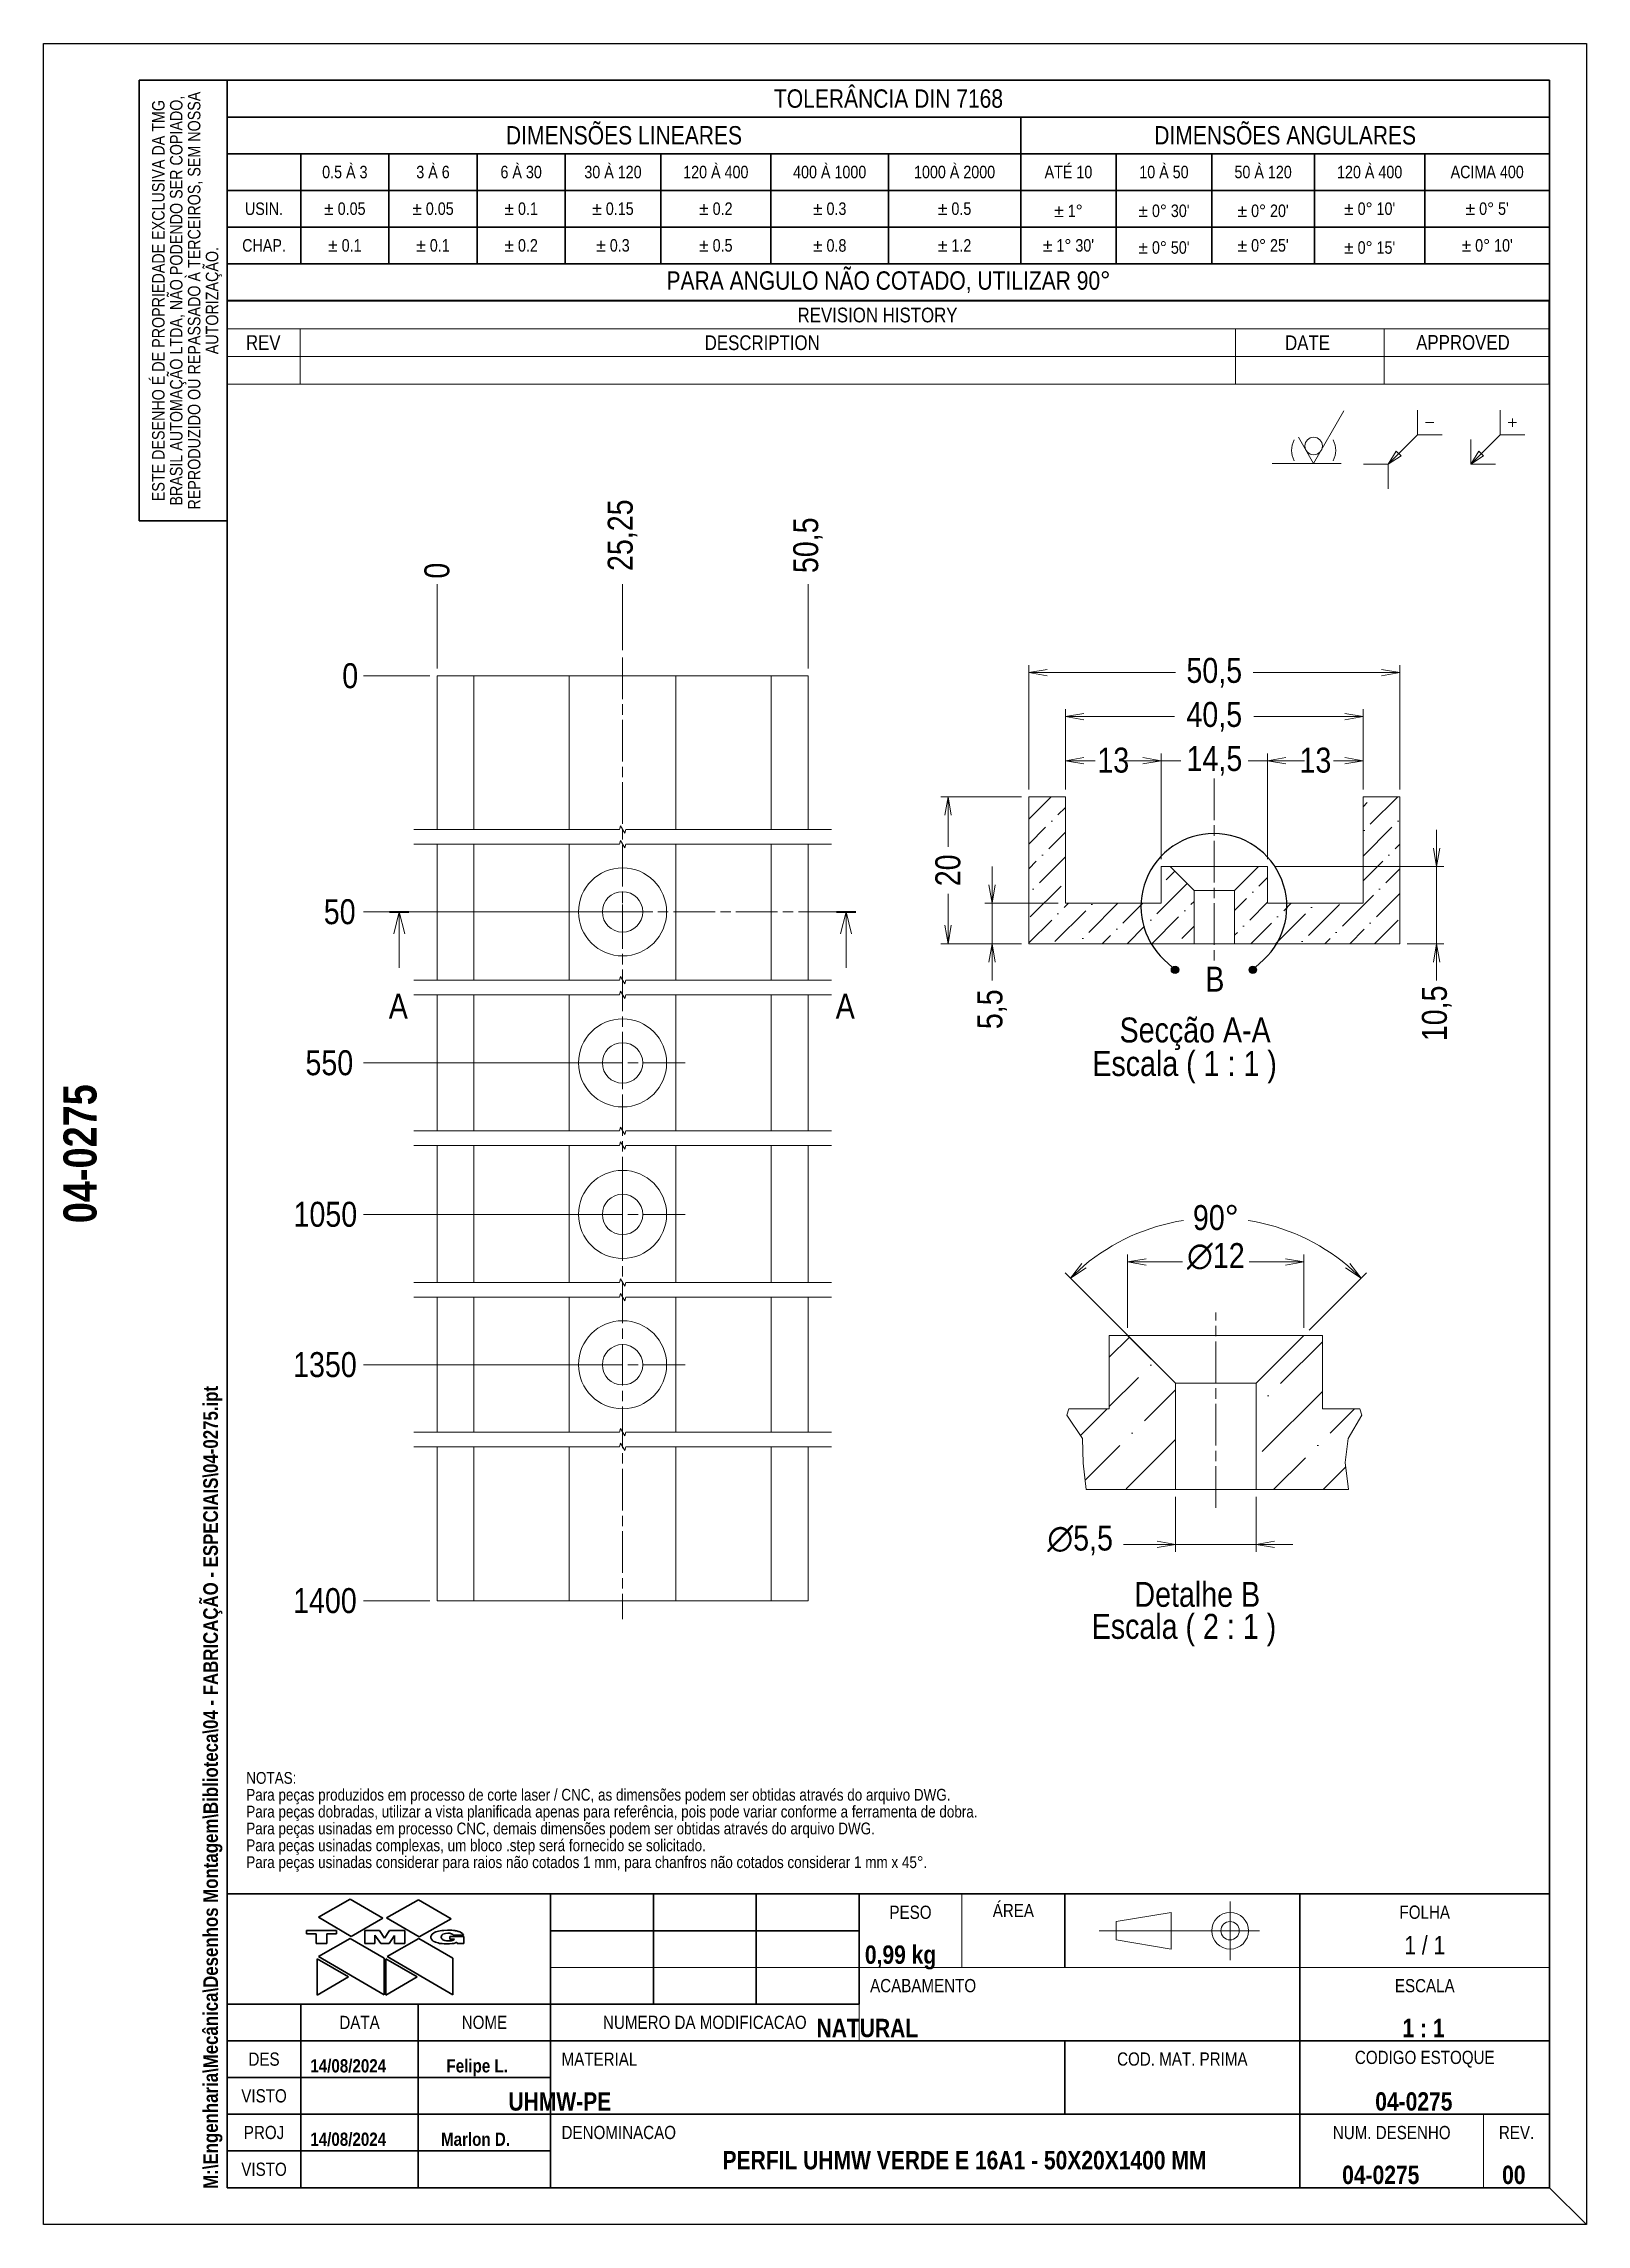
# Model space of a CAD drawing. Header units: millimetres. Extents: x 0 to 210, y 0 to 848.
# Drawn here: x 0 to 210, y 0 to 297 of the extents above; entities that cross this region are included whole.
import ezdxf
from ezdxf.enums import TextEntityAlignment as Align

# ---------------------------------------------------------------- set-up
doc = ezdxf.new("R2010")
doc.units = ezdxf.units.MM
doc.linetypes.add('CHAIN', pattern=[0.3543, 0.2362, -0.0295, 0.0591, -0.0295])
doc.layers.get('0').update_dxf_attribs({"lineweight": 25})
for name, color, linetype, lineweight in [('BORDA', 7, 'Continuous', 25), ('CONTORNO', 7, 'Continuous', 9), ('TMG - Bordas', 7, 'Continuous', 25), ('TMG - Bordas do Detalhe', 7, 'Continuous', 25), ('TMG - Secção', 7, 'CHAIN', 18), ('TMG - Simbolos', 7, 'Continuous', 18), ('TMG - Título', 7, 'Continuous', 18), ('TMG - Visível', 7, 'Continuous', 18)]:
    doc.layers.add(name, color=color, linetype=linetype, lineweight=lineweight)
for name, color, linetype, lineweight, true_color in [('TMG - Cota', 1, 'Continuous', 18, 0xff0000), ('TMG - Hachura', 7, 'Continuous', 9, 0xff8000), ('TMG - Laranja', 7, 'Continuous', 9, 0xf49800), ('TMG - Linha de Centro', 5, 'Continuous', 9, 0x0000ff), ('TMG - Linha de Quebra', 5, 'Continuous', 9, 0x0000ff), ('TMG - Marca de Centro', 5, 'Continuous', 9, 0x0000ff), ('TMG - Marrom', 7, 'Continuous', 9, 0x716f5f), ('TMG - Simbologia Usinagem', 5, 'Continuous', 18, 0x0000ff)]:
    doc.layers.add(name, color=color, linetype=linetype, lineweight=lineweight, true_color=true_color)
doc.styles.add('Estilo de texto113', font='')
doc.styles.add('Estilo de texto114', font='')
doc.styles.add('Estilo de texto118', font='')
doc.styles.add('Estilo de texto120', font='')
doc.styles.add('TMG - Cota', font='technic_.ttf')
doc.styles.add('TMG - Lista de Peças', font='technic_.ttf')
doc.styles.add('TMG - Tolerância', font='technic_.ttf')
doc.styles.get('Estilo de texto113').set_extended_font_data('Technic', bold=True)
doc.styles.get('Estilo de texto114').set_extended_font_data('Technic', bold=True)
doc.styles.get('Estilo de texto118').set_extended_font_data('Technic', bold=True)
doc.styles.get('Estilo de texto120').set_extended_font_data('Technic', bold=True)
doc.dimstyles.new('TMG - Cota', dxfattribs={"dimtxt": 3.4, "dimasz": 2.5, "dimexe": 1, "dimexo": 1, "dimgap": 0.8, "dimtad": 0, "dimtxsty": 'TMG - Cota', "dimblk": 'OPEN', "dimcen": 0.09, "dimdle": 10, "dimclrd": 256, "dimclre": 256, "dimclrt": 256, "dimadec": 0, "dimazin": 0, "dimtfac": 0.470588, "dimtmove": 0, "dimatfit": 3, "dimldrblk": 'Open-1', "dimfxl": 0, "dimtolj": 1, "dimtzin": 0, "dimlwd": -1, "dimlwe": -1, "dimarcsym": 0})
pattern_1 = [(45, (0, 0), (1.262849, 4.630445), [5.953125, -1.190625, 0, -1.190625])]
pattern_2 = [(45, (0, 0), (2.5257, 9.26089), [11.90625, -2.38125, 0, -2.38125])]

msp = doc.modelspace()

# ---------------------------------------------------------------- texts
at = {"layer": 'TMG - Simbolos', "char_height": 3.4, "attachment_point": 7, "style": 'TMG - Cota'}
for s, insert in [('Secção A-A', (146.462, 159.92)), ('Escala ( 1 : 1 )', (142.752, 155.379)), ('Detalhe B', (148.488, 84.057)), ('Escala ( 2 : 1 )', (142.665, 78.722))]:
    msp.add_mtext(s, dxfattribs=dict(at, insert=insert))
at = {"layer": 'TMG - Simbolos', "insert": (27.583, 48.037), "char_height": 1.6, "width": 134.41698, "attachment_point": 7, "line_spacing_factor": 0.860529, "style": 'TMG - Lista de Peças'}
msp.add_mtext('\\fTechnic|b0|i0;{\\H1.6000;NOTAS: \\P}\\fTechnic|b0|i0;{\\H1.6000;Para peças produzidos em processo de corte laser / CNC, as dimensões podem ser obtidas através do arquivo DWG.\\P}\\fTechnic|b0|i0;{\\H1.6000;Para peças dobradas, utilizar a vista planificada apenas para referência, pois pode variar conforme a ferramenta de dobra.\\P}\\fTechnic|b0|i0;{\\H1.6000;Para peças usinadas em processo CNC, demais dimensões podem ser obtidas através do arquivo DWG.\\P}\\fTechnic|b0|i0;{\\H1.6000;Para peças usinadas complexas, um bloco .step será fornecido se solicitado.\\P}\\fTechnic|b0|i0;{\\H1.6000;Para peças usinadas considerar para raios não cotados 1 mm, para chanfros não cotados considerar 1 mm x 45°.}', dxfattribs=at)

# ---------------------------------------------------------------- blocks, each defined once
blk = doc.blocks.new('Bordas BORDA A4')
at = {"layer": 'BORDA'}
for p, q in [((0, 297), (210, 297)), ((0, 0), (0, 297)), ((210, 297), (210, 0)), ((210, 0), (0, 0))]:
    blk.add_line(p, q, dxfattribs=at)
at = {"layer": 'BORDA', "lineweight": 30}
for p, q in [((25, 292), (205, 292)), ((25, 5), (25, 292)), ((205, 292), (205, 5)), ((205, 5), (25, 5))]:
    blk.add_line(p, q, dxfattribs=at)
at = {"layer": 'CONTORNO'}
for tag, p, height, style in [('STOCK_NUMBER_001', (7.2, 136.36), 4.5, 'Estilo de texto118'), ('FILENAME_AND_PATH_001', (23.73, 4.84), 2, 'Estilo de texto120')]:
    blk.add_attdef(tag, p, '', height=height, rotation=90, dxfattribs=dict(at, style=style))
blk = doc.blocks.new('Blocos de títulos LEGENDA TMG A4 A3')
at = {"layer": 'TMG - Bordas', "lineweight": 30}
blk.add_line((151.61, 80.53), (195.61, 80.53), dxfattribs=at)
at = {"layer": 'TMG - Laranja', "color": 30, "linetype": 'Continuous', "lineweight": 30, "true_color": 0xf49800}
for p, q in [((164.01, 92.36), (168.34, 94.82)), ((164.01, 92.36), (168.45, 89.76)), ((168.34, 94.82), (172.79, 92.22)), ((168.45, 89.76), (172.79, 92.22)), ((173.29, 92.29), (177.63, 94.75)), ((173.29, 92.29), (177.74, 89.69)), ((177.63, 94.75), (182.08, 92.16)), ((177.74, 89.69), (182.08, 92.16)), ((164.01, 87.01), (168.34, 89.47)), ((168.34, 89.47), (172.95, 86.79)), ((173.36, 87.01), (177.69, 89.47)), ((177.69, 89.47), (182.3, 86.79)), ((164.01, 87.01), (172.95, 81.81)), ((172.95, 86.79), (172.95, 81.81)), ((173.36, 87.01), (182.3, 81.81)), ((182.3, 86.79), (182.3, 81.81))]:
    blk.add_line(p, q, dxfattribs=at)
at = {"layer": 'TMG - Linha de Centro'}
for p, q in [((288.11, 94.53), (288.11, 86.53)), ((292.11, 90.53), (270.27, 90.53))]:
    blk.add_line(p, q, dxfattribs=at)
at = {"layer": 'TMG - Marrom', "color": 251, "linetype": 'Continuous', "lineweight": 30, "true_color": 0x716f5f}
for p, q in [((162.41, 90.58), (162.41, 90.12)), ((166.47, 90.58), (162.41, 90.58)), ((162.41, 90.12), (163.71, 90.12)), ((163.71, 90.12), (163.71, 88.77)), ((165.15, 88.77), (165.15, 90.09)), ((165.15, 90.09), (166.47, 90.09)), ((166.47, 90.09), (166.47, 90.58)), ((170.32, 88.77), (170.32, 90.58)), ((170.32, 90.58), (172.34, 90.58)), ((171.67, 88.77), (171.67, 89.91)), ((171.67, 89.91), (172.52, 88.77)), ((172.34, 90.58), (173.02, 89.53)), ((173.02, 89.53), (173.7, 90.58)), ((173.62, 88.77), (174.39, 89.87)), ((173.7, 90.58), (175.76, 90.58)), ((174.39, 89.87), (174.39, 88.77)), ((175.76, 88.77), (175.76, 90.58)), ((179.32, 89.76), (179.3, 89.67)), ((179.3, 89.67), (179.32, 89.54)), ((179.39, 89.91), (179.32, 89.76)), ((179.32, 89.54), (179.39, 89.36)), ((179.5, 90.07), (179.39, 89.91)), ((179.39, 89.36), (179.48, 89.25)), ((179.48, 89.25), (179.65, 89.12)), ((179.68, 90.21), (179.5, 90.07)), ((179.65, 89.12), (179.85, 89.01)), ((179.83, 90.29), (179.68, 90.21)), ((180.01, 90.38), (179.83, 90.29)), ((180.34, 90.49), (180.01, 90.38)), ((180.83, 90.57), (180.34, 90.49)), ((180.73, 89.72), (180.75, 89.8)), ((180.73, 89.61), (180.73, 89.72)), ((180.75, 89.52), (180.73, 89.61)), ((180.75, 89.8), (180.8, 89.91)), ((180.82, 89.43), (180.75, 89.52)), ((180.8, 89.91), (180.86, 89.98)), ((180.89, 89.36), (180.82, 89.43)), ((181.1, 90.58), (180.83, 90.57)), ((180.86, 89.98), (180.97, 90.07)), ((180.97, 89.3), (180.89, 89.36)), ((180.97, 90.07), (181.11, 90.11)), ((181.08, 89.25), (180.97, 89.3)), ((181.24, 89.21), (181.08, 89.25)), ((181.59, 90.61), (181.1, 90.58)), ((181.11, 90.11), (181.33, 90.16)), ((181.46, 89.17), (181.24, 89.21)), ((181.33, 90.16), (181.63, 90.18)), ((181.68, 89.14), (181.46, 89.17)), ((181.99, 90.62), (181.59, 90.61)), ((181.63, 90.18), (181.9, 90.18)), ((181.81, 89.14), (181.68, 89.14)), ((181.94, 89.14), (181.81, 89.14)), ((181.9, 90.18), (182.01, 90.16)), ((181.92, 89.74), (181.92, 89.36)), ((183.81, 89.74), (181.92, 89.74)), ((181.92, 89.36), (182.54, 89.36)), ((182.1, 89.17), (181.94, 89.14)), ((182.18, 90.6), (181.99, 90.62)), ((182.01, 90.16), (182.12, 90.11)), ((182.23, 89.19), (182.1, 89.17)), ((182.12, 90.11), (182.21, 90.08)), ((182.38, 90.57), (182.18, 90.6)), ((182.21, 90.08), (182.32, 90)), ((182.36, 89.23), (182.23, 89.19)), ((182.32, 90), (182.38, 89.91)), ((182.45, 89.28), (182.36, 89.23)), ((182.58, 90.55), (182.38, 90.57)), ((182.38, 89.91), (183.75, 89.91)), ((182.54, 89.36), (182.45, 89.28)), ((182.69, 90.53), (182.58, 90.55)), ((182.82, 90.51), (182.69, 90.53)), ((182.95, 90.46), (182.82, 90.51)), ((183.04, 90.44), (182.95, 90.46)), ((183.13, 90.42), (183.04, 90.44)), ((183.24, 90.38), (183.13, 90.42)), ((183.33, 90.33), (183.24, 90.38)), ((183.42, 90.29), (183.33, 90.33)), ((183.48, 90.25), (183.42, 90.29)), ((183.55, 90.2), (183.48, 90.25)), ((183.64, 90.13), (183.55, 90.2)), ((183.68, 90.07), (183.64, 90.13)), ((183.72, 90), (183.68, 90.07)), ((183.75, 89.96), (183.72, 90)), ((183.75, 89.91), (183.75, 89.96)), ((183.81, 88.77), (183.81, 89.74)), ((163.71, 88.77), (165.15, 88.77)), ((163.83, 86.68), (163.83, 81.73)), ((168.12, 84.26), (163.83, 86.68)), ((170.32, 88.77), (171.67, 88.77)), ((172.52, 88.77), (173.62, 88.77)), ((173.18, 86.68), (173.18, 81.73)), ((177.47, 84.26), (173.18, 86.68)), ((174.39, 88.77), (175.76, 88.77)), ((179.85, 89.01), (179.96, 88.97)), ((179.96, 88.97), (180.12, 88.92)), ((180.12, 88.92), (180.31, 88.86)), ((180.31, 88.86), (180.49, 88.81)), ((180.49, 88.81), (180.69, 88.79)), ((180.69, 88.79), (180.84, 88.77)), ((180.84, 88.77), (181.11, 88.75)), ((181.11, 88.75), (181.33, 88.73)), ((181.33, 88.73), (181.41, 88.73)), ((181.41, 88.73), (181.63, 88.73)), ((181.63, 88.73), (181.85, 88.73)), ((181.85, 88.73), (182.21, 88.77)), ((182.21, 88.77), (182.43, 88.79)), ((182.43, 88.79), (182.69, 88.88)), ((182.69, 88.88), (182.87, 88.95)), ((182.87, 88.95), (182.89, 88.77)), ((182.89, 88.77), (183.81, 88.77)), ((163.83, 81.73), (168.12, 84.26)), ((173.18, 81.73), (177.47, 84.26))]:
    blk.add_line(p, q, dxfattribs=at)
at = {"layer": 'TMG - Simbolos', "lineweight": 30}
for p, q in [((151.61, 95.53), (331.61, 95.53)), ((151.61, 55.53), (151.61, 95.53)), ((195.61, 95.53), (195.61, 55.53)), ((209.61, 95.53), (209.61, 80.53)), ((223.61, 95.53), (223.61, 80.53)), ((237.61, 95.53), (237.61, 80.53)), ((265.61, 95.53), (265.61, 85.53)), ((297.61, 95.53), (297.61, 55.53)), ((331.61, 95.53), (331.61, 55.53)), ((195.61, 90.53), (237.61, 90.53)), ((161.61, 80.53), (161.61, 55.53)), ((177.61, 80.53), (177.61, 55.53)), ((195.61, 80.53), (237.61, 80.53)), ((151.61, 75.53), (195.61, 75.53)), ((195.61, 75.53), (331.61, 75.53)), ((265.61, 75.53), (265.61, 65.53)), ((151.61, 70.53), (195.61, 70.53)), ((151.61, 65.53), (195.61, 65.53)), ((195.61, 65.53), (331.61, 65.53)), ((151.61, 60.53), (195.61, 60.53)), ((331.61, 55.53), (151.61, 55.53))]:
    blk.add_line(p, q, dxfattribs=at)
at = {"layer": 'TMG - Simbolos'}
for p, q in [((251.61, 95.53), (251.61, 85.53)), ((272.61, 91.78), (280.11, 93.03)), ((280.11, 93.03), (280.11, 88.03)), ((272.61, 89.28), (272.61, 91.78)), ((280.11, 88.03), (272.61, 89.28)), ((195.61, 85.53), (237.61, 85.53)), ((251.61, 85.53), (237.61, 85.53)), ((251.61, 85.53), (265.61, 85.53)), ((265.61, 85.53), (331.61, 85.53)), ((237.61, 80.53), (237.61, 75.53)), ((322.61, 65.53), (322.61, 55.53))]:
    blk.add_line(p, q, dxfattribs=at)
at = {"layer": 'TMG - Simbolos', "color": 7}
blk.add_line((331.61, 55.53), (336.61, 50.53), dxfattribs=at)
at = {"layer": 'TMG - Simbolos'}
for radius in [2.5, 1.25]:
    blk.add_circle((288.11, 90.53), radius, dxfattribs=at)
at = {"layer": 'TMG - Simbolos', "char_height": 1.8, "style": 'TMG - Tolerância'}
for s, insert, attachment_point in [('\\fTechnic|b0|i0;{\\H1.8000;PESO}', (244.61, 93.03), 5), ('\\fTechnic|b0|i0;{\\H1.8000;ÁREA}', (258.61, 93.28), 5), ('\\fTechnic|b0|i0;{\\H1.8000;FOLHA}', (314.61, 93.04), 5), ('\\fTechnic|b0|i0;{\\H1.8000;ACABAMENTO}', (239.11, 83.04), 4), ('\\fTechnic|b0|i0;{\\H1.8000;ESCALA}', (314.61, 83.03), 5), ('\\fTechnic|b0|i0;{\\H1.8000;DATA}', (169.61, 78.04), 5), ('\\fTechnic|b0|i0;{\\H1.8000;NOME}', (186.61, 78.04), 5), ('\\fTechnic|b0|i0;{\\H1.8000;NUMERO DA MODIFICACAO}', (216.61, 78.04), 5), ('\\fTechnic|b0|i0;{\\H1.8000;COD. MAT. PRIMA}', (281.61, 73.04), 5), ('\\fTechnic|b0|i0;{\\H1.8000;CODIGO ESTOQUE}', (314.61, 73.03), 5), ('\\fTechnic|b0|i0;{\\H1.8000;VISTO}', (156.61, 68.03), 5), ('\\fTechnic|b0|i0;{\\H1.8000;DENOMINACAO}', (197.11, 63.04), 4), ('\\fTechnic|b0|i0;{\\H1.8000;NUM. DESENHO}', (310.11, 63.03), 5), ('\\fTechnic|b0|i0;{\\H1.8000;REV.}', (327.11, 63.05), 5)]:
    blk.add_mtext(s, dxfattribs=dict(at, insert=insert, attachment_point=attachment_point))
at = {"layer": 'TMG - Simbolos', "style": 'TMG - Tolerância'}
for s, insert, char_height, width, attachment_point in [('\\fTechnic|b0|i0;{\\H2.5000;1 / 1}', (314.61, 88.55), 2.5, 40.009, 5), ('\\fTechnic|b0|i0;{\\H1.8000;DES}', (156.61, 73.03), 1.8, 6.6594, 5), ('\\fTechnic|b0|i0;{\\H1.8000;MATERIAL}', (197.11, 73.04), 1.8, 12.5739, 4), ('\\fTechnic|b0|i0;{\\H1.8000;PROJ}', (156.61, 63.04), 1.8, 6.6594, 5), ('\\fTechnic|b0|i0;{\\H1.8000;VISTO}', (156.61, 58.03), 1.8, 7.058, 5)]:
    blk.add_mtext(s, dxfattribs=dict(at, insert=insert, char_height=char_height, width=width, attachment_point=attachment_point))
at = {"layer": 'TMG - Simbolos'}
for tag, height, style, p in [('RLM_3', 1.8, 'Estilo de texto114', (202.61, 93.03)), ('RLM_6', 1.8, 'Estilo de texto114', (216.61, 93.03)), ('RLM_9', 1.8, 'Estilo de texto114', (230.61, 93.03)), ('ÁREA', 2.5, 'Estilo de texto113', (258.61, 88.53)), ('RLM_2', 1.8, 'Estilo de texto114', (202.61, 88.03)), ('RLM_5', 1.8, 'Estilo de texto114', (216.61, 88.03)), ('RLM_8', 1.8, 'Estilo de texto114', (230.61, 88.03)), ('RLM_1', 1.8, 'Estilo de texto114', (202.61, 83.03)), ('RLM_4', 1.8, 'Estilo de texto114', (216.61, 83.03)), ('RLM_7', 1.8, 'Estilo de texto114', (230.61, 83.03)), ('MATERIAL', 2.5, 'Estilo de texto113', (197.61, 68.53))]:
    blk.add_attdef(tag, text='', height=height, dxfattribs=dict(at, style=style)).set_placement(p, align=Align.TOP_CENTER)
for tag, p, height, style in [('MASS\\P2;_001', (238.4, 86.02), 2.5, 'Estilo de texto113'), ('ACABAMENTO_001', (231.82, 76.03), 2.5, 'Estilo de texto113'), ('Initial_View_Scale_001', (311.58, 76.03), 2.5, 'Estilo de texto113'), ('CHECKED_DATE_001', (162.91, 71.23), 1.8, 'Estilo de texto114'), ('DESIGNER_001', (181.44, 71.23), 1.8, 'Estilo de texto114'), ('MATERIAL_001', (189.88, 66.03), 2.5, 'Estilo de texto113'), ('STOCK_NUMBER_001', (307.87, 66.03), 2.5, 'Estilo de texto113'), ('ENG_APPROVAL_DATE_001', (162.91, 61.23), 1.8, 'Estilo de texto114'), ('PROJECT_001', (180.7, 61.23), 1.8, 'Estilo de texto114'), ('DESCRIPTION_001', (219.02, 58.03), 2.5, 'Estilo de texto113'), ('PART_NUMBER_001', (303.37, 56.03), 2.5, 'Estilo de texto113'), ('REVISION_NUMBER_001', (325.14, 56.03), 2.5, 'Estilo de texto113')]:
    blk.add_attdef(tag, p, '', height=height, dxfattribs=dict(at, style=style))
blk = doc.blocks.new('TMG.Propriedade')
at = {"layer": 'TMG - Simbolos', "lineweight": 30}
for p, q in [((-12, 0), (-12, -60)), ((0, 0), (-12, 0)), ((-12, -60), (0, -60))]:
    blk.add_line(p, q, dxfattribs=at)
at = {"layer": 'TMG - Simbolos'}
blk.add_line((0, 0), (0, -60), dxfattribs=at)
at = {"layer": 'TMG - Simbolos', "insert": (-5.47, -30), "char_height": 1.7, "width": 58.8074, "attachment_point": 5, "rotation": 90, "line_spacing_factor": 0.860529, "style": 'TMG - Tolerância'}
blk.add_mtext('\\fTechnic|b0|i0;{\\H1.7000;ESTE DESENHO É DE PROPRIEDADE EXCLUSIVA DA TMG BRASIL AUTOMAÇÃO LTDA}\\fTechnic|b0|i0;{\\H1.7000;, NÃO PODENDO SER COPIADO, REPRODUZIDO OU REPASSADO À TERCEIROS, SEM NOSSA AUTORIZAÇÃO.}\\fTechnic|b0|i0;{\\H1.6000;\\P}', dxfattribs=at)
blk = doc.blocks.new('Tolerâncias DIN 7168')
at = {"layer": 'TMG - Simbolos', "lineweight": 30}
for p, q in [((-180, -30), (-180, 0)), ((-180, -5), (0, -5)), ((-72, -5), (-72, -25)), ((-180, -10), (0, -10)), ((-170, -10), (-170, -25)), ((-158, -10), (-158, -25)), ((-146, -10), (-146, -25)), ((-134, -10), (-134, -25)), ((-121, -10), (-121, -25)), ((-106, -10), (-106, -25)), ((-90, -10), (-90, -25)), ((-59, -10), (-59, -25)), ((-46, -10), (-46, -25)), ((-32, -10), (-32, -25)), ((-17, -10), (-17, -25)), ((-180, -15), (0, -15)), ((-180, -20), (0, -20)), ((-180, -25), (0, -25)), ((-180, -30), (0, -30)), ((0, -30), (-180, -30))]:
    blk.add_line(p, q, dxfattribs=at)
at = {"layer": 'TMG - Simbolos'}
for p, q in [((-180, 0), (0, 0)), ((0, 0), (0, -30))]:
    blk.add_line(p, q, dxfattribs=at)
at = {"layer": 'TMG - Simbolos', "attachment_point": 5, "style": 'TMG - Tolerância'}
for s, insert, char_height in [('\\fTechnic|b0|i0;{\\H2.5000;TOLERÂNCIA DIN 7168}', (-90, -2.5), 2.5), ('\\fTechnic|b0|i0;{\\H2.5000;DIMENSÕES LINEARES}', (-126, -7.5), 2.5), ('\\fTechnic|b0|i0;{\\H2.5000;DIMENSÕES ANGULARES}', (-36, -7.5), 2.5), ('\\fTechnic|b0|i0;{\\H1.7000;0.5 À 3}', (-164, -12.5), 1.7), ('\\fTechnic|b0|i0;{\\H1.7000;3 À 6}', (-152, -12.5), 1.7), ('\\fTechnic|b0|i0;{\\H1.7000;6 À 30}', (-140, -12.5), 1.7), ('\\fTechnic|b0|i0;{\\H1.7000;30 À 120}', (-127.5, -12.5), 1.7), ('\\fTechnic|b0|i0;{\\H1.7000;120 À 400}', (-113.5, -12.5), 1.7), ('\\fTechnic|b0|i0;{\\H1.7000;400 À 1000}', (-98, -12.5), 1.7), ('\\fTechnic|b0|i0;{\\H1.7000;1000 À 2000}', (-81, -12.5), 1.7), ('\\fTechnic|b0|i0;{\\H1.7000;ATÉ 10}', (-65.5, -12.5), 1.7), ('\\fTechnic|b0|i0;{\\H1.7000;10 À 50}', (-52.5, -12.5), 1.7), ('\\fTechnic|b0|i0;{\\H1.7000;50 À 120}', (-39, -12.5), 1.7), ('\\fTechnic|b0|i0;{\\H1.7000;120 À 400}', (-24.5, -12.5), 1.7), ('\\fTechnic|b0|i0;{\\H1.7000;ACIMA 400}', (-8.5, -12.49), 1.7), ('\\fTechnic|b0|i0;{\\H1.7000;USIN.}', (-175, -17.5), 1.7), ('\\fTechnic|b0|i0;{\\H1.7000;± 0.05}', (-164, -17.49), 1.7), ('\\fTechnic|b0|i0;{\\H1.7000;± 0.05}', (-152, -17.49), 1.7), ('\\fTechnic|b0|i0;{\\H1.7000;± 0.1}', (-140, -17.49), 1.7), ('\\fTechnic|b0|i0;{\\H1.7000;± 0.15}', (-127.5, -17.49), 1.7), ('\\fTechnic|b0|i0;{\\H1.7000;± 0.2}', (-113.5, -17.49), 1.7), ('\\fTechnic|b0|i0;{\\H1.7000;± 0.3}', (-98, -17.49), 1.7), ('\\fTechnic|b0|i0;{\\H1.7000;± 0.5}', (-81, -17.49), 1.7), ("\\fTechnic|b0|i0;{\\H1.7000;± 0° 10'}", (-24.5, -17.49), 1.7), ("\\fTechnic|b0|i0;{\\H1.7000;± 0° 5'}", (-8.5, -17.49), 1.7), ('\\fTechnic|b0|i0;{\\H1.7000;CHAP.}', (-175, -22.49), 1.7), ('\\fTechnic|b0|i0;{\\H1.7000;± 0.1}', (-164, -22.49), 1.7), ('\\fTechnic|b0|i0;{\\H1.7000;± 0.1}', (-152, -22.49), 1.7), ('\\fTechnic|b0|i0;{\\H1.7000;± 0.2}', (-140, -22.49), 1.7), ('\\fTechnic|b0|i0;{\\H1.7000;± 0.3}', (-127.5, -22.49), 1.7), ('\\fTechnic|b0|i0;{\\H1.7000;± 0.5}', (-113.5, -22.49), 1.7), ('\\fTechnic|b0|i0;{\\H1.7000;± 0.8}', (-98, -22.5), 1.7), ('\\fTechnic|b0|i0;{\\H1.7000;± 1.2}', (-81, -22.49), 1.7), ("\\fTechnic|b0|i0;{\\H1.7000;± 1° 30'}", (-65.5, -22.49), 1.7), ("\\fTechnic|b0|i0;{\\H1.7000;± 0° 25'}", (-39, -22.49), 1.7), ("\\fTechnic|b0|i0;{\\H1.7000;± 0° 10'}", (-8.5, -22.49), 1.7), ('\\fTechnic|b0|i0;{\\H2.5000;PARA ANGULO NÃO COTADO, UTILIZAR 90°}', (-90, -27.5), 2.5)]:
    blk.add_mtext(s, dxfattribs=dict(at, insert=insert, char_height=char_height))
at = {"layer": 'TMG - Simbolos', "char_height": 1.7, "attachment_point": 5, "line_spacing_factor": 3.529412, "style": 'TMG - Tolerância'}
for s, insert in [('\\fTechnic|b0|i0;{\\H1.7000;± 1°}\\fTechnic|b0|i0;{\\H1.6000;\\P}', (-65.5, -17.78)), ("\\fTechnic|b0|i0;{\\H1.7000;± 0° 30'}\\fTechnic|b0|i0;{\\H1.6000;\\P}", (-52.5, -17.78)), ("\\fTechnic|b0|i0;{\\H1.7000;± 0° 20'}\\fTechnic|b0|i0;{\\H1.6000;\\P}", (-39, -17.78)), ("\\fTechnic|b0|i0;{\\H1.7000;± 0° 50'}\\fTechnic|b0|i0;{\\H1.6000;\\P}", (-52.5, -22.78)), ("\\fTechnic|b0|i0;{\\H1.7000;± 0° 15'}\\fTechnic|b0|i0;{\\H1.6000;\\P}", (-24.5, -22.78))]:
    blk.add_mtext(s, dxfattribs=dict(at, insert=insert))
blk = doc.blocks.new('TMG.Rebarba')
at = {"layer": 'TMG - Simbolos'}
for p, q in [((-4.85, 2.65), (-4.85, 7.15)), ((-3.35, 4.9), (-1.85, 4.9)), ((10.15, 2.65), (10.15, 7.15)), ((11.65, 4.9), (13.15, 4.9)), ((12.4, 5.65), (12.4, 4.15)), ((-10.15, -2.65), (-4.85, 2.65)), ((-4.85, 2.65), (-0.35, 2.65)), ((4.85, -2.65), (10.15, 2.65)), ((4.85, 1.85), (4.85, -2.65)), ((10.15, 2.65), (14.65, 2.65)), ((-10.15, -2.65), (-14.65, -2.65)), ((-10.15, -2.65), (-8.67, -0.32)), ((-7.82, -1.17), (-10.15, -2.65)), ((-10.15, -2.65), (-10.15, -7.15)), ((-8.67, -0.32), (-7.82, -1.17)), ((4.85, -2.65), (6.33, -0.32)), ((7.18, -1.17), (4.85, -2.65)), ((4.85, -2.65), (9.35, -2.65)), ((6.33, -0.32), (7.18, -1.17))]:
    blk.add_line(p, q, dxfattribs=at)
blk = doc.blocks.new('(U.P.)')
at = {"layer": 'TMG - Simbologia Usinagem', "lineweight": 18}
for p, q in [((13, 9.53), (7.5, 0)), ((7.5, 0), (4.75, 4.76))]:
    blk.add_line(p, q, dxfattribs=at)
at = {"layer": 'TMG - Simbologia Usinagem'}
blk.add_circle((7.5, 3.18), 1.59, dxfattribs=at)
at = {"layer": 'TMG - Título'}
for q in [(0, 0), (12.5, 0)]:
    blk.add_line((7.5, 0), q, dxfattribs=at)
for start, end in [(151.9454, 208.0546), (331.9454, 28.0546)]:
    blk.add_arc((7.5, 2.38), 4, start, end, dxfattribs=at)
blk = doc.blocks.new('REVISION HISTORY')
at = {"layer": 'TMG - Simbolos'}
for p, q in [((25, 261.94), (204.88, 261.94)), ((25, 261.94), (25, 258.17)), ((204.88, 261.94), (204.88, 258.17)), ((25, 258.17), (204.88, 258.17)), ((25, 258.17), (25, 254.4)), ((34.93, 258.17), (34.93, 254.4)), ((162.26, 258.17), (162.26, 254.4)), ((182.46, 258.17), (182.46, 254.4)), ((204.88, 258.17), (204.88, 254.4)), ((25, 254.4), (204.88, 254.4)), ((25, 254.4), (25, 250.62)), ((34.93, 254.4), (34.93, 250.62)), ((162.26, 254.4), (162.26, 250.62)), ((182.46, 254.4), (182.46, 250.62)), ((204.88, 254.4), (204.88, 250.62)), ((25, 250.62), (204.88, 250.62))]:
    blk.add_line(p, q, dxfattribs=at)
at = {"layer": 'TMG - Simbolos', "char_height": 2, "attachment_point": 7, "style": 'TMG - Lista de Peças'}
for s, insert in [('REVISION HISTORY', (102.63, 259.01)), ('REV', (27.54, 255.29)), ('DESCRIPTION', (89.99, 255.24)), ('DATE', (168.99, 255.26)), ('APPROVED', (186.84, 255.28))]:
    blk.add_mtext(s, dxfattribs=dict(at, insert=insert))
blk = doc.blocks.new('SeçãoTrans2D0')
at = {"layer": 'TMG - Secção', "linetype": 'Continuous', "lineweight": 35}
for p, q in [((47.09, 178.75), (49.71, 178.75)), ((107.93, 178.75), (110.55, 178.75))]:
    blk.add_line(p, q, dxfattribs=at)
at = {"layer": 'TMG - Secção', "linetype": 'Continuous'}
for p, q in [((48.4, 178.75), (47.65, 175.75)), ((48.4, 175.75), (48.4, 178.75)), ((49.15, 175.75), (48.4, 178.75)), ((109.24, 178.75), (108.49, 175.75)), ((109.24, 175.75), (109.24, 178.75)), ((109.99, 175.75), (109.24, 178.75)), ((48.4, 171.14), (48.4, 175.75)), ((109.24, 171.14), (109.24, 175.75))]:
    blk.add_line(p, q, dxfattribs=at)
at = {"layer": 'TMG - Secção', "char_height": 3.4, "attachment_point": 7, "style": 'TMG - Cota'}
for insert in [(46.98, 164.21), (107.82, 164.21)]:
    blk.add_mtext('A', dxfattribs=dict(at, insert=insert))
blk = doc.blocks.new('Detalhe2D0')
at = {"layer": 'TMG - Bordas do Detalhe'}
h = blk.add_hatch(color=256, dxfattribs=at)
edge = h.paths.add_edge_path()
edge.add_arc((154.01, 170.86), 0.5, 0, 360)
h = blk.add_hatch(color=256, dxfattribs=at)
edge = h.paths.add_edge_path()
edge.add_arc((164.59, 170.86), 0.5, 0, 360)
at = {"layer": 'TMG - Bordas do Detalhe', "linetype": 'Continuous'}
for p, q in [((152.55, 172.22), (153.64, 171.2)), ((166.06, 172.22), (164.96, 171.2))]:
    blk.add_line(p, q, dxfattribs=at)
for centre in [(154.01, 170.86), (164.59, 170.86)]:
    blk.add_circle(centre, 0.5, dxfattribs=at)
at = {"layer": 'TMG - Bordas do Detalhe'}
blk.add_arc((159.3, 179.49), 9.93, 312.8887, 227.1113, dxfattribs=at)
at = {"layer": 'TMG - Bordas do Detalhe', "insert": (158.13, 167.89), "char_height": 3.4, "attachment_point": 7, "style": 'TMG - Cota'}
blk.add_mtext('B', dxfattribs=at)
blk = doc.blocks.new('_Open')
at = {"color": 0, "linetype": 'ByBlock', "lineweight": -2}
for p, q in [((-1, 0.17), (0, 0)), ((-1, -0.17), (0, 0)), ((0, 0), (-1, 0))]:
    blk.add_line(p, q, dxfattribs=at)
blk = doc.blocks.new('*D40')
at = {"layer": 'Defpoints', "color": 0, "transparency": 16777216}
for p in [(139.11, 179.92), (129.11, 174.42), (134.11, 174.42)]:
    blk.add_point(p, dxfattribs=at)
at = {"layer": 'TMG - Cota', "transparency": 16777216}
for p, q in [((129.11, 182.42), (129.11, 184.92)), ((138.11, 179.92), (128.11, 179.92)), ((129.11, 179.92), (129.11, 174.42)), ((133.11, 174.42), (128.11, 174.42)), ((129.11, 171.92), (129.11, 169.42))]:
    blk.add_line(p, q, dxfattribs=at)
at = {"layer": 'TMG - Cota', "transparency": 16777216, "xscale": 2.5, "yscale": 2.5, "zscale": 2.5}
for p, rotation in [((129.11, 179.92), 270), ((129.11, 174.42), 90)]:
    blk.add_blockref('_Open', p, dxfattribs=dict(at, rotation=rotation))
at = {"layer": 'TMG - Cota', "transparency": 16777216, "insert": (127.11, 165.49), "char_height": 3.4, "attachment_point": 2, "rotation": 90, "style": 'TMG - Cota'}
blk.add_mtext('\\A1;5,5', dxfattribs=at)
blk = doc.blocks.new('Open-1')
at = {"color": 0}
for p, q in [((0, 0), (-1, 0.25)), ((-1, 0), (0, 0)), ((-1, -0.25), (0, 0))]:
    blk.add_line(p, q, dxfattribs=at)
blk = doc.blocks.new('*D41')
at = {"layer": 'Defpoints', "color": 0, "transparency": 16777216}
for p in [(134.11, 194.42), (123.11, 174.42), (134.11, 174.42)]:
    blk.add_point(p, dxfattribs=at)
at = {"layer": 'TMG - Cota', "transparency": 16777216}
for p, q in [((133.11, 194.42), (122.11, 194.42)), ((123.11, 191.92), (123.11, 187.62)), ((123.11, 176.92), (123.11, 181.19)), ((133.11, 174.42), (122.11, 174.42))]:
    blk.add_line(p, q, dxfattribs=at)
at = {"layer": 'TMG - Cota', "transparency": 16777216, "xscale": 2.5, "yscale": 2.5, "zscale": 2.5}
for p, rotation in [((123.11, 194.42), 90), ((123.11, 174.42), 270)]:
    blk.add_blockref('_Open', p, dxfattribs=dict(at, rotation=rotation))
at = {"layer": 'TMG - Cota', "transparency": 16777216, "insert": (121.38, 184.41), "char_height": 3.4, "attachment_point": 2, "rotation": 90, "style": 'TMG - Cota'}
blk.add_mtext('\\A1;20', dxfattribs=at)
blk = doc.blocks.new('*D42')
at = {"layer": 'Defpoints', "color": 0, "transparency": 16777216}
for p in [(166.61, 184.92), (184.61, 174.42), (189.61, 174.42)]:
    blk.add_point(p, dxfattribs=at)
at = {"layer": 'TMG - Cota', "transparency": 16777216}
for p, q in [((189.61, 187.42), (189.61, 189.92)), ((167.61, 184.92), (190.61, 184.92)), ((189.61, 184.92), (189.61, 174.42)), ((185.61, 174.42), (190.61, 174.42)), ((189.61, 171.92), (189.61, 169.41))]:
    blk.add_line(p, q, dxfattribs=at)
at = {"layer": 'TMG - Cota', "transparency": 16777216, "xscale": 2.5, "yscale": 2.5, "zscale": 2.5}
for p, rotation in [((189.61, 184.92), 270), ((189.61, 174.42), 90)]:
    blk.add_blockref('_Open', p, dxfattribs=dict(at, rotation=rotation))
at = {"layer": 'TMG - Cota', "transparency": 16777216, "insert": (187.61, 164.93), "char_height": 3.4, "attachment_point": 2, "rotation": 90, "style": 'TMG - Cota'}
blk.add_mtext('\\A1;10,5', dxfattribs=at)
blk = doc.blocks.new('*D43')
at = {"layer": 'Defpoints', "color": 0, "transparency": 16777216}
for p in [(152.11, 199.34), (139.11, 194.42), (152.11, 184.92)]:
    blk.add_point(p, dxfattribs=at)
at = {"layer": 'TMG - Cota', "transparency": 16777216}
for p, q in [((139.11, 195.42), (139.11, 200.34)), ((141.61, 199.34), (143.15, 199.34)), ((149.61, 199.34), (148.05, 199.34)), ((152.11, 185.92), (152.11, 200.34))]:
    blk.add_line(p, q, dxfattribs=at)
at = {"layer": 'TMG - Cota', "transparency": 16777216, "xscale": 2.5, "yscale": 2.5, "zscale": 2.5, "rotation": 180}
blk.add_blockref('_Open', (139.11, 199.34), dxfattribs=at)
at = {"layer": 'TMG - Cota', "transparency": 16777216, "xscale": 2.5, "yscale": 2.5, "zscale": 2.5}
blk.add_blockref('_Open', (152.11, 199.34), dxfattribs=at)
at = {"layer": 'TMG - Cota', "transparency": 16777216, "insert": (145.6, 201.12), "char_height": 3.4, "attachment_point": 2, "style": 'TMG - Cota'}
blk.add_mtext('\\A1;13', dxfattribs=at)
blk = doc.blocks.new('*D44')
at = {"layer": 'Defpoints', "color": 0, "transparency": 16777216}
for p in [(166.61, 199.34), (152.11, 184.92), (166.61, 184.92)]:
    blk.add_point(p, dxfattribs=at)
at = {"layer": 'TMG - Cota', "transparency": 16777216}
for p, q in [((149.61, 199.34), (147.11, 199.34)), ((152.11, 185.92), (152.11, 200.34)), ((152.11, 199.34), (154.61, 199.34)), ((154.61, 199.34), (154.79, 199.34)), ((164.11, 199.34), (163.95, 199.34)), ((166.61, 199.34), (164.11, 199.34)), ((166.61, 185.92), (166.61, 200.34)), ((169.11, 199.34), (171.61, 199.34))]:
    blk.add_line(p, q, dxfattribs=at)
at = {"layer": 'TMG - Cota', "transparency": 16777216, "xscale": 2.5, "yscale": 2.5, "zscale": 2.5}
blk.add_blockref('_Open', (152.11, 199.34), dxfattribs=at)
at = {"layer": 'TMG - Cota', "transparency": 16777216, "xscale": 2.5, "yscale": 2.5, "zscale": 2.5, "rotation": 180}
blk.add_blockref('_Open', (166.61, 199.34), dxfattribs=at)
at = {"layer": 'TMG - Cota', "transparency": 16777216, "insert": (159.37, 201.34), "char_height": 3.4, "attachment_point": 2, "style": 'TMG - Cota'}
blk.add_mtext('\\A1;14,5', dxfattribs=at)
blk = doc.blocks.new('*D45')
at = {"layer": 'Defpoints', "color": 0, "transparency": 16777216}
for p in [(179.61, 199.34), (179.61, 194.42), (166.61, 184.92)]:
    blk.add_point(p, dxfattribs=at)
at = {"layer": 'TMG - Cota', "transparency": 16777216}
for p, q in [((166.61, 185.92), (166.61, 200.34)), ((169.11, 199.34), (170.67, 199.34)), ((177.11, 199.34), (175.57, 199.34)), ((179.61, 195.42), (179.61, 200.34))]:
    blk.add_line(p, q, dxfattribs=at)
at = {"layer": 'TMG - Cota', "transparency": 16777216, "xscale": 2.5, "yscale": 2.5, "zscale": 2.5, "rotation": 180}
blk.add_blockref('_Open', (166.61, 199.34), dxfattribs=at)
at = {"layer": 'TMG - Cota', "transparency": 16777216, "xscale": 2.5, "yscale": 2.5, "zscale": 2.5}
blk.add_blockref('_Open', (179.61, 199.34), dxfattribs=at)
at = {"layer": 'TMG - Cota', "transparency": 16777216, "insert": (173.12, 201.12), "char_height": 3.4, "attachment_point": 2, "style": 'TMG - Cota'}
blk.add_mtext('\\A1;13', dxfattribs=at)
blk = doc.blocks.new('*D46')
at = {"layer": 'Defpoints', "color": 0, "transparency": 16777216}
for p in [(179.61, 205.34), (139.11, 194.42), (179.61, 194.42)]:
    blk.add_point(p, dxfattribs=at)
at = {"layer": 'TMG - Cota', "transparency": 16777216}
for p, q in [((139.11, 195.42), (139.11, 206.34)), ((141.61, 205.34), (153.94, 205.34)), ((177.11, 205.34), (164.75, 205.34)), ((179.61, 195.42), (179.61, 206.34))]:
    blk.add_line(p, q, dxfattribs=at)
at = {"layer": 'TMG - Cota', "transparency": 16777216, "xscale": 2.5, "yscale": 2.5, "zscale": 2.5, "rotation": 180}
blk.add_blockref('_Open', (139.11, 205.34), dxfattribs=at)
at = {"layer": 'TMG - Cota', "transparency": 16777216, "xscale": 2.5, "yscale": 2.5, "zscale": 2.5}
blk.add_blockref('_Open', (179.61, 205.34), dxfattribs=at)
at = {"layer": 'TMG - Cota', "transparency": 16777216, "insert": (159.35, 207.34), "char_height": 3.4, "attachment_point": 2, "style": 'TMG - Cota'}
blk.add_mtext('\\A1;40,5', dxfattribs=at)
blk = doc.blocks.new('*D47')
at = {"layer": 'Defpoints', "color": 0, "transparency": 16777216}
for p in [(184.61, 211.34), (134.11, 194.42), (184.61, 194.42)]:
    blk.add_point(p, dxfattribs=at)
at = {"layer": 'TMG - Cota', "transparency": 16777216}
for p, q in [((134.11, 195.42), (134.11, 212.34)), ((136.61, 211.34), (154.06, 211.34)), ((182.11, 211.34), (164.63, 211.34)), ((184.61, 195.42), (184.61, 212.34))]:
    blk.add_line(p, q, dxfattribs=at)
at = {"layer": 'TMG - Cota', "transparency": 16777216, "xscale": 2.5, "yscale": 2.5, "zscale": 2.5, "rotation": 180}
blk.add_blockref('_Open', (134.11, 211.34), dxfattribs=at)
at = {"layer": 'TMG - Cota', "transparency": 16777216, "xscale": 2.5, "yscale": 2.5, "zscale": 2.5}
blk.add_blockref('_Open', (184.61, 211.34), dxfattribs=at)
at = {"layer": 'TMG - Cota', "transparency": 16777216, "insert": (159.35, 213.34), "char_height": 3.4, "attachment_point": 2, "style": 'TMG - Cota'}
blk.add_mtext('\\A1;50,5', dxfattribs=at)
blk = doc.blocks.new('*D48')
at = {"layer": 'Defpoints', "color": 0, "transparency": 16777216}
for p in [(147.56, 131.08), (147.56, 121.08), (171.56, 121.08)]:
    blk.add_point(p, dxfattribs=at)
at = {"layer": 'TMG - Cota', "transparency": 16777216}
for p, q in [((147.56, 122.08), (147.56, 132.08)), ((150.06, 131.08), (155.02, 131.08)), ((169.06, 131.08), (164.1, 131.08)), ((171.56, 122.08), (171.56, 132.08))]:
    blk.add_line(p, q, dxfattribs=at)
at = {"layer": 'TMG - Cota', "transparency": 16777216, "xscale": 2.5, "yscale": 2.5, "zscale": 2.5, "rotation": 180}
blk.add_blockref('_Open', (147.56, 131.08), dxfattribs=at)
at = {"layer": 'TMG - Cota', "transparency": 16777216, "xscale": 2.5, "yscale": 2.5, "zscale": 2.5}
blk.add_blockref('_Open', (171.56, 131.08), dxfattribs=at)
at = {"layer": 'TMG - Cota', "transparency": 16777216, "insert": (159.56, 133.64), "char_height": 3.4, "attachment_point": 2, "style": 'TMG - Cota'}
blk.add_mtext('\\A1;{\\fAIGDT|b0|i0;\\ln}\\fTechnic|b0|i0;{\\H3.4000;12}', dxfattribs=at)
blk = doc.blocks.new('*D49')
at = {"layer": 'Defpoints', "color": 0, "transparency": 16777216}
for p in [(166.81, 136.12), (171.56, 121.08), (154.06, 114.58), (159.56, 109.08)]:
    blk.add_point(p, dxfattribs=at)
at = {"layer": 'TMG - Cota', "transparency": 16777216}
for p, q in [((153.35, 115.29), (139.05, 129.58)), ((172.27, 121.79), (180.07, 129.58))]:
    blk.add_line(p, q, dxfattribs=at)
for start, end in [(99.0438, 129.8826), (50.1174, 80.9562)]:
    blk.add_arc((159.56, 109.08), 28, start, end, dxfattribs=at)
at = {"layer": 'TMG - Cota', "transparency": 16777216, "xscale": 2.5, "yscale": 2.5, "zscale": 2.5}
for p, rotation in [((139.76, 128.88), 222.441302312338), ((179.36, 128.88), 317.5586976876629)]:
    blk.add_blockref('_Open', p, dxfattribs=dict(at, rotation=rotation))
at = {"layer": 'TMG - Cota', "transparency": 16777216, "insert": (159.56, 138.82), "char_height": 3.4, "attachment_point": 2, "style": 'TMG - Cota'}
blk.add_mtext('\\A1;90°', dxfattribs=at)
blk = doc.blocks.new('*D50')
at = {"layer": 'Defpoints', "color": 0, "transparency": 16777216}
for p in [(154.06, 100.08), (165.06, 100.08), (165.06, 92.61)]:
    blk.add_point(p, dxfattribs=at)
at = {"layer": 'TMG - Cota', "transparency": 16777216}
for p, q in [((154.06, 99.08), (154.06, 91.61)), ((165.06, 99.08), (165.06, 91.61)), ((151.56, 92.61), (146.98, 92.61)), ((165.06, 92.61), (154.06, 92.61)), ((167.56, 92.61), (170.06, 92.61))]:
    blk.add_line(p, q, dxfattribs=at)
at = {"layer": 'TMG - Cota', "transparency": 16777216, "xscale": 2.5, "yscale": 2.5, "zscale": 2.5}
blk.add_blockref('_Open', (154.06, 92.61), dxfattribs=at)
at = {"layer": 'TMG - Cota', "transparency": 16777216, "xscale": 2.5, "yscale": 2.5, "zscale": 2.5, "rotation": 180}
blk.add_blockref('_Open', (165.06, 92.61), dxfattribs=at)
at = {"layer": 'TMG - Cota', "transparency": 16777216, "insert": (141.09, 95.17), "char_height": 3.4, "attachment_point": 2, "style": 'TMG - Cota'}
blk.add_mtext('\\A1;{\\fAIGDT|b0|i0;\\ln}\\fTechnic|b0|i0;{\\H3.4000;5,5}', dxfattribs=at)
blk = doc.blocks.new('*D29')
at = {"layer": 'Defpoints', "color": 0, "transparency": 16777216}
for p in [(53.55, 847.91), (43.55, 210.89), (53.55, 210.89)]:
    blk.add_point(p, dxfattribs=at)
at = {"layer": 'TMG - Cota', "transparency": 16777216}
blk.add_line((52.55, 210.89), (43.55, 210.89), dxfattribs=at)
at = {"layer": 'TMG - Cota', "transparency": 16777216, "insert": (41.73, 210.89), "char_height": 3.4, "attachment_point": 5, "style": 'TMG - Cota'}
blk.add_mtext('\\A1;0', dxfattribs=at)
blk = doc.blocks.new('*D30')
at = {"layer": 'Defpoints', "color": 0, "transparency": 16777216}
for p in [(53.55, 847.91), (43.55, 158.18), (78.8, 158.18)]:
    blk.add_point(p, dxfattribs=at)
at = {"layer": 'TMG - Cota', "transparency": 16777216}
blk.add_line((77.8, 158.18), (43.55, 158.18), dxfattribs=at)
at = {"layer": 'TMG - Cota', "transparency": 16777216, "insert": (38.89, 158.18), "char_height": 3.4, "attachment_point": 5, "style": 'TMG - Cota'}
blk.add_mtext('\\A1;550', dxfattribs=at)
blk = doc.blocks.new('*D31')
at = {"layer": 'Defpoints', "color": 0, "transparency": 16777216}
for p in [(53.55, 847.91), (43.55, 137.54), (78.8, 137.54)]:
    blk.add_point(p, dxfattribs=at)
at = {"layer": 'TMG - Cota', "transparency": 16777216}
blk.add_line((77.8, 137.54), (43.55, 137.54), dxfattribs=at)
at = {"layer": 'TMG - Cota', "transparency": 16777216, "insert": (38.35, 137.54), "char_height": 3.4, "attachment_point": 5, "style": 'TMG - Cota'}
blk.add_mtext('\\A1;1050', dxfattribs=at)
blk = doc.blocks.new('*D32')
at = {"layer": 'Defpoints', "color": 0, "transparency": 16777216}
for p in [(53.55, 847.91), (43.55, 117.07), (78.8, 117.07)]:
    blk.add_point(p, dxfattribs=at)
at = {"layer": 'TMG - Cota', "transparency": 16777216}
blk.add_line((77.8, 117.07), (43.55, 117.07), dxfattribs=at)
at = {"layer": 'TMG - Cota', "transparency": 16777216, "insert": (38.29, 117.07), "char_height": 3.4, "attachment_point": 5, "style": 'TMG - Cota'}
blk.add_mtext('\\A1;1350', dxfattribs=at)
blk = doc.blocks.new('*D33')
at = {"layer": 'Defpoints', "color": 0, "transparency": 16777216}
for p in [(53.55, 847.91), (43.55, 84.93), (53.55, 84.93)]:
    blk.add_point(p, dxfattribs=at)
at = {"layer": 'TMG - Cota', "transparency": 16777216}
blk.add_line((52.55, 84.93), (43.55, 84.93), dxfattribs=at)
at = {"layer": 'TMG - Cota', "transparency": 16777216, "insert": (38.29, 84.93), "char_height": 3.4, "attachment_point": 5, "style": 'TMG - Cota'}
blk.add_mtext('\\A1;1400', dxfattribs=at)
blk = doc.blocks.new('*D34')
at = {"layer": 'Defpoints', "color": 0, "transparency": 16777216}
for p in [(53.55, 847.91), (53.55, 223.39), (53.55, 210.89)]:
    blk.add_point(p, dxfattribs=at)
at = {"layer": 'TMG - Cota', "transparency": 16777216}
blk.add_line((53.55, 211.89), (53.55, 223.39), dxfattribs=at)
at = {"layer": 'TMG - Cota', "transparency": 16777216, "insert": (53.55, 225.22), "char_height": 3.4, "attachment_point": 5, "rotation": 90, "style": 'TMG - Cota'}
blk.add_mtext('\\A1;0', dxfattribs=at)
blk = doc.blocks.new('*D35')
at = {"layer": 'Defpoints', "color": 0, "transparency": 16777216}
for p in [(53.55, 847.91), (78.8, 223.39), (78.8, 213.39)]:
    blk.add_point(p, dxfattribs=at)
at = {"layer": 'TMG - Cota', "transparency": 16777216}
blk.add_line((78.8, 214.39), (78.8, 223.39), dxfattribs=at)
at = {"layer": 'TMG - Cota', "transparency": 16777216, "insert": (78.8, 230.05), "char_height": 3.4, "attachment_point": 5, "rotation": 90, "style": 'TMG - Cota'}
blk.add_mtext('\\A1;25,25', dxfattribs=at)
blk = doc.blocks.new('*D36')
at = {"layer": 'Defpoints', "color": 0, "transparency": 16777216}
for p in [(53.55, 847.91), (104.05, 223.39), (104.05, 210.89)]:
    blk.add_point(p, dxfattribs=at)
at = {"layer": 'TMG - Cota', "transparency": 16777216}
blk.add_line((104.05, 211.89), (104.05, 223.39), dxfattribs=at)
at = {"layer": 'TMG - Cota', "transparency": 16777216, "insert": (104.05, 228.68), "char_height": 3.4, "attachment_point": 5, "rotation": 90, "style": 'TMG - Cota'}
blk.add_mtext('\\A1;50,5', dxfattribs=at)
blk = doc.blocks.new('*D38')
at = {"layer": 'Defpoints', "color": 0, "transparency": 16777216}
for p in [(53.55, 847.91), (43.55, 178.75), (78.8, 178.75)]:
    blk.add_point(p, dxfattribs=at)
at = {"layer": 'TMG - Cota', "transparency": 16777216}
blk.add_line((77.8, 178.75), (43.55, 178.75), dxfattribs=at)
at = {"layer": 'TMG - Cota', "transparency": 16777216, "insert": (40.3, 178.75), "char_height": 3.4, "attachment_point": 5, "style": 'TMG - Cota'}
blk.add_mtext('\\A1;50', dxfattribs=at)

# ---------------------------------------------------------------- dimensions: what is measured, and where the dimension line sits
at = {"layer": 'TMG - Cota'}
for feature_location, offset, dtype, text, picture, middle in [((78.805, 117.074), (-35.25, 0), 0, '1350', '*D32', (38.294, 117.074)), ((53.555, 84.933), (-10, 0), 0, '1400', '*D33', (38.294, 84.933)), ((78.805, 137.544), (-35.25, 0), 0, '1050', '*D31', (38.346, 137.544)), ((78.805, 158.18), (-35.25, 0), 0, '550', '*D30', (38.893, 158.18)), ((78.805, 178.75), (-35.25, 0), 0, '50', '*D38', (40.302, 178.75)), ((53.555, 210.895), (-10, 0), 0, '0', '*D29', (41.726, 210.895)), ((53.555, 210.895), (0, 12.5), 1, '0', '*D34', (53.555, 225.224)), ((78.805, 213.395), (0, 10), 1, '25,25', '*D35', (78.805, 230.053)), ((104.055, 210.895), (0, 12.5), 1, '50,5', '*D36', (104.055, 228.681))]:
    dim = msp.add_ordinate_dim(feature_location=feature_location, offset=offset, dtype=dtype, origin=(53.555, 847.914), text=text, dimstyle='TMG - Cota', override={"dimgap": 0.8, "dimtad": 0, "dimdec": 2, "dimtol": 0, "dimlim": 0, "dimtp": 0, "dimtm": 0, "dimtdec": 2}, dxfattribs=at)
    dim.commit()
    dim.dimension.update_dxf_attribs({"geometry": picture, "text_midpoint": middle})
for base, p1, p2, angle, override, picture, middle in [((184.606, 211.341), (134.106, 194.419), (184.606, 194.419), 180, {"dimgap": 0.8, "dimdec": 2, "dimtol": 0, "dimlim": 0, "dimtp": 0, "dimtm": 0, "dimtdec": 2, "dimtofl": 0, "dimatfit": 1}, '*D47', (159.346, 211.341)), ((166.606, 199.341), (152.106, 184.919), (166.606, 184.919), 180, {"dimgap": 0.8, "dimdec": 2, "dimtol": 0, "dimlim": 0, "dimtp": 0, "dimtm": 0, "dimtdec": 2, "dimtofl": 0}, '*D44', (159.366, 199.341)), ((123.106, 174.419), (134.106, 194.419), (134.106, 174.419), 90, {"dimgap": 0.8, "dimdec": 2, "dimtol": 0, "dimlim": 0, "dimtp": 0, "dimtm": 0, "dimtdec": 2, "dimtofl": 0, "dimatfit": 1}, '*D41', (123.106, 184.409)), ((189.606, 174.419), (166.606, 184.919), (184.606, 174.419), 90, {"dimgap": 0.8, "dimdec": 2, "dimtol": 0, "dimlim": 0, "dimtp": 0, "dimtm": 0, "dimtdec": 2, "dimtofl": 1, "dimatfit": 1}, '*D42', (189.606, 164.933)), ((129.106, 174.419), (139.106, 179.919), (134.106, 174.419), 90, {"dimgap": 0.8, "dimdec": 2, "dimtol": 0, "dimlim": 0, "dimtp": 0, "dimtm": 0, "dimtdec": 2, "dimtofl": 1, "dimatfit": 1}, '*D40', (129.106, 165.49))]:
    dim = msp.add_linear_dim(base=base, p1=p1, p2=p2, angle=angle, dimstyle='TMG - Cota', override=override, dxfattribs=at)
    dim.commit()
    dim.dimension.update_dxf_attribs({"geometry": picture, "text_midpoint": middle, "dimtype": 160})
for base, p1, p2, picture, middle in [((179.606, 205.341), (139.106, 194.419), (179.606, 194.419), '*D46', (159.346, 205.341)), ((152.106, 199.341), (139.106, 194.419), (152.106, 184.919), '*D43', (145.596, 199.341)), ((179.606, 199.341), (166.606, 184.919), (179.606, 194.419), '*D45', (173.116, 199.341))]:
    dim = msp.add_linear_dim(base=base, p1=p1, p2=p2, dimstyle='TMG - Cota', override={"dimgap": 0.8, "dimdec": 2, "dimtol": 0, "dimlim": 0, "dimtp": 0, "dimtm": 0, "dimtdec": 2, "dimtofl": 0, "dimatfit": 1}, dxfattribs=at)
    dim.commit()
    dim.dimension.update_dxf_attribs({"geometry": picture, "text_midpoint": middle, "dimtype": 160})
dim = msp.add_angular_dim_3p(base=(166.808, 136.124), center=(159.561, 109.078), p1=(171.561, 121.078), p2=(154.061, 114.578), dimstyle='TMG - Cota', override={"dimgap": 0.8, "dimadec": 0, "dimtol": 0, "dimlim": 0, "dimtp": 0, "dimtm": 0, "dimtdec": 2}, dxfattribs=at)
dim.commit()
dim.dimension.update_dxf_attribs({"geometry": '*D49', "text_midpoint": (159.561, 137.078), "dimtype": 165})
dim = msp.add_linear_dim(base=(147.561, 131.078), p1=(171.561, 121.078), p2=(147.561, 121.078), angle=180, text='{\\fAIGDT|b0|i0;\\ln}\\fTechnic|b0|i0;{\\H3.4000;<>}', dimstyle='TMG - Cota', override={"dimgap": 0.8, "dimdec": 2, "dimlfac": 0.5, "dimtol": 0, "dimlim": 0, "dimtp": 0, "dimtm": 0, "dimtdec": 2, "dimtofl": 0, "dimatfit": 1}, dxfattribs=at)
dim.commit()
dim.dimension.update_dxf_attribs({"geometry": '*D48', "text_midpoint": (159.561, 131.078), "dimtype": 160})
dim = msp.add_linear_dim(base=(165.061, 92.611), p1=(154.061, 100.078), p2=(165.061, 100.078), text='{\\fAIGDT|b0|i0;\\ln}\\fTechnic|b0|i0;{\\H3.4000;<>}', dimstyle='TMG - Cota', override={"dimgap": 0.8, "dimdec": 2, "dimlfac": 0.5, "dimtol": 0, "dimlim": 0, "dimtp": 0, "dimtm": 0, "dimtdec": 2, "dimtofl": 1, "dimatfit": 1}, dxfattribs=at)
dim.commit()
dim.dimension.update_dxf_attribs({"geometry": '*D50', "text_midpoint": (141.087, 92.611), "dimtype": 160})

# ---------------------------------------------------------------- hatches: boundary and pattern name
at = {"layer": 'TMG - Hachura'}
h = msp.add_hatch(dxfattribs=at)
h.set_pattern_fill('ANSI36', color=256, scale=19.05, style=0)
h.set_pattern_definition(pattern_1)
h.paths.add_polyline_path([(134.106, 194.419), (134.106, 174.419), (156.606, 174.419), (156.606, 181.669), (153.356, 184.919), (152.106, 184.919), (152.106, 179.919), (139.106, 179.919), (139.106, 194.419)])
h = msp.add_hatch(dxfattribs=at)
h.set_pattern_fill('ANSI36', color=256, scale=19.05, style=0)
h.set_pattern_definition(pattern_1)
h.paths.add_polyline_path([(165.356, 184.919), (162.106, 181.669), (162.106, 174.419), (184.606, 174.419), (184.606, 194.419), (179.606, 194.419), (179.606, 179.919), (166.606, 179.919), (166.606, 184.919)])
h = msp.add_hatch(dxfattribs=at)
h.set_pattern_fill('ANSI36', color=256, scale=38.1, style=0)
h.set_pattern_definition(pattern_2)
h.paths.add_polyline_path([(141.93, 100.078), (141.917, 100.102), (141.481, 103.685), (141.398, 107.042), (139.276, 110.225), (139.573, 111.078), (145.061, 111.078), (145.061, 121.078), (147.561, 121.078), (154.061, 114.578), (154.061, 100.078)])
h = msp.add_hatch(dxfattribs=at)
h.set_pattern_fill('ANSI36', color=256, scale=38.1, style=0)
h.set_pattern_definition(pattern_2)
h.paths.add_polyline_path([(179.183, 111.078), (179.437, 110.225), (177.57, 107.031), (177.15, 103.784), (177.628, 100.078), (165.061, 100.078), (165.061, 114.578), (171.561, 121.078), (174.049, 121.078), (174.061, 121.056), (174.061, 111.078)])

# ---------------------------------------------------------------- linework, layer by layer
at = {"layer": 'TMG - Linha de Centro', "linetype": 'CHAIN', "ltscale": 23.990969}
for p, q in [((78.805, 213.395), (78.805, 82.433)), ((159.356, 196.919), (159.356, 171.919)), ((159.561, 97.578), (159.561, 124.173))]:
    msp.add_line(p, q, dxfattribs=at)
at = {"layer": 'TMG - Linha de Quebra'}
for p, q in [((174.049, 121.078), (174.061, 121.056)), ((139.276, 110.225), (139.573, 111.078)), ((141.398, 107.042), (139.276, 110.225)), ((179.437, 110.225), (177.57, 107.031)), ((179.183, 111.078), (179.437, 110.225)), ((141.481, 103.685), (141.398, 107.042)), ((177.57, 107.031), (177.15, 103.784)), ((141.917, 100.102), (141.481, 103.685)), ((177.15, 103.784), (177.628, 100.078)), ((141.93, 100.078), (141.917, 100.102))]:
    msp.add_line(p, q, dxfattribs=at)
at = {"layer": 'TMG - Linha de Quebra', "flags": 128}
for points in [[(50.38, 189.99), (78.382, 189.99), (78.516, 190.49), (79.094, 189.49), (79.228, 189.99), (107.23, 189.99)], [(50.38, 187.99), (78.382, 187.99), (78.516, 188.49), (79.094, 187.49), (79.228, 187.99), (107.23, 187.99)], [(50.38, 169.439), (78.382, 169.439), (78.516, 169.939), (79.094, 168.939), (79.228, 169.439), (107.23, 169.439)], [(50.38, 167.439), (78.382, 167.439), (78.516, 167.939), (79.094, 166.939), (79.228, 167.439), (107.23, 167.439)], [(50.38, 148.914), (78.382, 148.914), (78.516, 149.414), (79.094, 148.414), (79.228, 148.914), (107.23, 148.914)], [(50.38, 146.914), (78.382, 146.914), (78.516, 147.414), (79.094, 146.414), (79.228, 146.914), (107.23, 146.914)], [(50.38, 128.295), (78.382, 128.295), (78.516, 128.795), (79.094, 127.795), (79.228, 128.295), (107.23, 128.295)], [(50.38, 126.295), (78.382, 126.295), (78.516, 126.795), (79.094, 125.795), (79.228, 126.295), (107.23, 126.295)], [(50.38, 107.897), (78.382, 107.897), (78.516, 108.397), (79.094, 107.397), (79.228, 107.897), (107.23, 107.897)], [(50.38, 105.897), (78.382, 105.897), (78.516, 106.397), (79.094, 105.397), (79.228, 105.897), (107.23, 105.897)]]:
    msp.add_lwpolyline(points, dxfattribs=at)
at = {"layer": 'TMG - Marca de Centro', "linetype": 'CHAIN', "ltscale": 5.555937}
for p, q in [((78.805, 181.25), (78.805, 176.25)), ((78.805, 160.68), (78.805, 155.68)), ((78.805, 140.044), (78.805, 135.044)), ((78.805, 119.574), (78.805, 114.574))]:
    msp.add_line(p, q, dxfattribs=at)
at = {"layer": 'TMG - Marca de Centro', "linetype": 'CHAIN', "ltscale": 23.990969}
for p, q in [((108.406, 178.75), (49.311, 178.75)), ((87.305, 158.18), (70.305, 158.18)), ((87.305, 137.544), (70.305, 137.544)), ((87.305, 117.074), (70.305, 117.074))]:
    msp.add_line(p, q, dxfattribs=at)
at = {"layer": 'TMG - Visível'}
for p, q in [((53.555, 210.895), (53.555, 189.99)), ((58.555, 210.895), (53.555, 210.895)), ((58.555, 210.895), (58.555, 189.99)), ((71.555, 210.895), (58.555, 210.895)), ((71.555, 210.895), (71.555, 189.99)), ((86.055, 210.895), (71.555, 210.895)), ((86.055, 210.895), (86.055, 189.99)), ((99.055, 210.895), (86.055, 210.895)), ((99.055, 210.895), (99.055, 189.99)), ((104.055, 210.895), (99.055, 210.895)), ((104.055, 210.895), (104.055, 189.99)), ((134.106, 194.419), (134.106, 174.419)), ((139.106, 194.419), (134.106, 194.419)), ((139.106, 179.919), (139.106, 194.419)), ((184.606, 194.419), (179.606, 194.419)), ((179.606, 194.419), (179.606, 179.919)), ((184.606, 174.419), (184.606, 194.419)), ((53.555, 187.99), (53.555, 169.439)), ((58.555, 187.99), (58.555, 169.439)), ((71.555, 187.99), (71.555, 169.439)), ((86.055, 187.99), (86.055, 169.439)), ((99.055, 187.99), (99.055, 169.439)), ((104.055, 187.99), (104.055, 169.439)), ((153.356, 184.919), (152.106, 184.919)), ((152.106, 184.919), (152.106, 179.919)), ((156.606, 181.669), (153.356, 184.919)), ((153.356, 184.919), (165.356, 184.919)), ((165.356, 184.919), (162.106, 181.669)), ((166.606, 184.919), (165.356, 184.919)), ((166.606, 179.919), (166.606, 184.919)), ((156.606, 174.419), (156.606, 181.669)), ((162.106, 181.669), (156.606, 181.669)), ((162.106, 181.669), (162.106, 174.419)), ((152.106, 179.919), (139.106, 179.919)), ((179.606, 179.919), (166.606, 179.919)), ((134.106, 174.419), (156.606, 174.419)), ((162.106, 174.419), (156.606, 174.419)), ((162.106, 174.419), (184.606, 174.419)), ((53.555, 167.439), (53.555, 148.914)), ((58.555, 167.439), (58.555, 148.914)), ((71.555, 167.439), (71.555, 148.914)), ((86.055, 167.439), (86.055, 148.914)), ((99.055, 167.439), (99.055, 148.914)), ((104.055, 167.439), (104.055, 148.914)), ((53.555, 146.914), (53.555, 128.295)), ((58.555, 146.914), (58.555, 128.295)), ((71.555, 146.914), (71.555, 128.295)), ((86.055, 146.914), (86.055, 128.295)), ((99.055, 146.914), (99.055, 128.295)), ((104.055, 146.914), (104.055, 128.295)), ((53.555, 126.295), (53.555, 107.897)), ((58.555, 126.295), (58.555, 107.897)), ((71.555, 126.295), (71.555, 107.897)), ((86.055, 126.295), (86.055, 107.897)), ((99.055, 126.295), (99.055, 107.897)), ((104.055, 126.295), (104.055, 107.897)), ((147.561, 121.078), (145.061, 121.078)), ((145.061, 121.078), (145.061, 111.078)), ((154.061, 114.578), (147.561, 121.078)), ((147.561, 121.078), (171.561, 121.078)), ((171.561, 121.078), (165.061, 114.578)), ((174.049, 121.078), (171.561, 121.078)), ((174.061, 111.078), (174.061, 121.056)), ((154.061, 100.078), (154.061, 114.578)), ((165.061, 114.578), (154.061, 114.578)), ((165.061, 114.578), (165.061, 100.078)), ((145.061, 111.078), (139.573, 111.078)), ((179.183, 111.078), (174.061, 111.078)), ((53.555, 105.897), (53.555, 84.933)), ((58.555, 105.897), (58.555, 84.933)), ((71.555, 105.897), (71.555, 84.933)), ((86.055, 105.897), (86.055, 84.933)), ((99.055, 105.897), (99.055, 84.933)), ((104.055, 105.897), (104.055, 84.933)), ((141.93, 100.078), (154.061, 100.078)), ((165.061, 100.078), (154.061, 100.078)), ((165.061, 100.078), (177.628, 100.078)), ((58.555, 84.933), (53.555, 84.933)), ((71.555, 84.933), (58.555, 84.933)), ((86.055, 84.933), (71.555, 84.933)), ((99.055, 84.933), (86.055, 84.933)), ((104.055, 84.933), (99.055, 84.933))]:
    msp.add_line(p, q, dxfattribs=at)
for centre, radius in [((78.805, 178.75), 6), ((78.805, 178.75), 2.75), ((78.805, 158.18), 6), ((78.805, 158.18), 2.75), ((78.805, 137.544), 6), ((78.805, 137.544), 2.75), ((78.805, 117.074), 6), ((78.805, 117.074), 2.75)]:
    msp.add_circle(centre, radius, dxfattribs=at)

# ---------------------------------------------------------------- block references
for name, p, values in [('Bordas BORDA A4', (0, 0), {'STOCK_NUMBER_001': '04-0275', 'FILENAME_AND_PATH_001': 'M:\\Engenharia\\Mecânica\\Desenhos Montagem\\Biblioteca\\04 - FABRICAÇÃO - ESPECIAIS\\04-0275.ipt'}), ('Blocos de títulos LEGENDA TMG A4 A3', (-126.608, -50.534), {'PART_NUMBER_001': '04-0275', 'STOCK_NUMBER_001': '04-0275', 'Initial_View_Scale_001': '1 : 1', 'MATERIAL_001': 'UHMW-PE', 'DESCRIPTION_001': 'PERFIL UHMW VERDE E 16A1 - 50X20X1400 MM', 'DESIGNER_001': 'Felipe L.', 'PROJECT_001': 'Marlon D.', 'CHECKED_DATE_001': '14/08/2024', 'ENG_APPROVAL_DATE_001': '14/08/2024', 'REVISION_NUMBER_001': '00', 'MASS\\P2;_001': '0,99 kg', 'ACABAMENTO_001': 'NATURAL'})]:
    msp.add_blockref(name, p).add_auto_attribs(values)
for name, p in [('TMG.Propriedade', (25, 292)), ('Tolerâncias DIN 7168', (205, 292))]:
    msp.add_blockref(name, p)
at = {"xscale": 0.75, "yscale": 0.75, "zscale": 0.75}
for name, p in [('(U.P.)', (167.25, 239.821)), ('TMG.Rebarba', (190.633, 241.717))]:
    msp.add_blockref(name, p, dxfattribs=at)
at = {"layer": 'TMG - Bordas do Detalhe'}
msp.add_blockref('Detalhe2D0', (0, 0), dxfattribs=at)
at = {"layer": 'TMG - Secção'}
msp.add_blockref('SeçãoTrans2D0', (0, 0), dxfattribs=at)
at = {"layer": 'TMG - Simbolos'}
msp.add_blockref('REVISION HISTORY', (0, 0), dxfattribs=at)

msp.set_redraw_order([(e.dxf.handle, doc.entitydb.next_handle()) for e in msp.query("TEXT MTEXT ATTDEF DIMENSION ARC_DIMENSION")])  # texts and dimensions are drawn at this point

doc.saveas('drawing.dxf')
